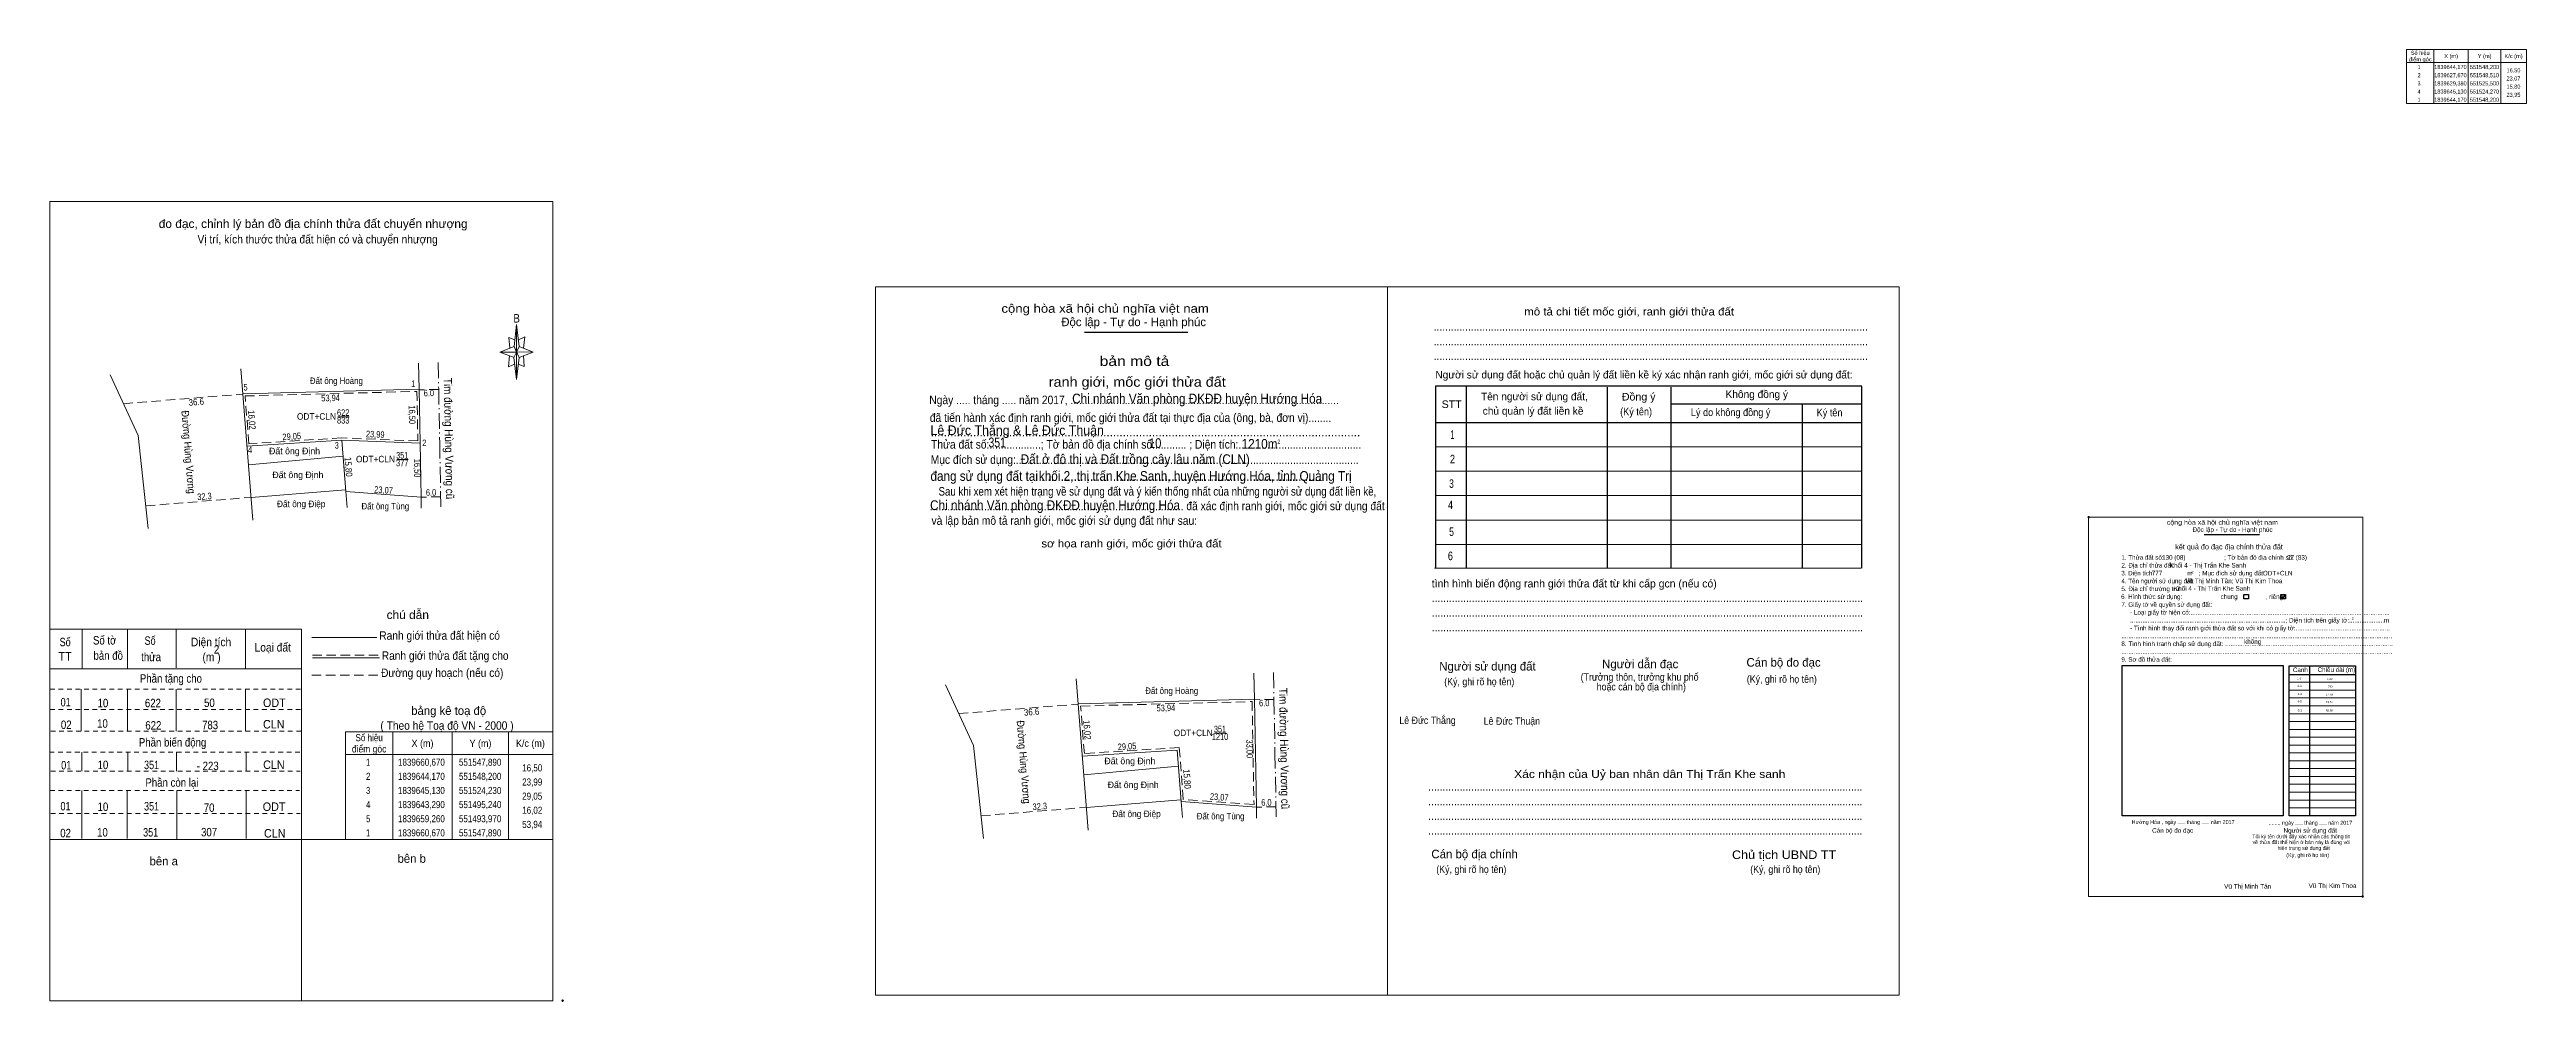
# Model space of a CAD drawing. Header units: metres. Extents: x 550190 to 552569, y 1839277 to 1839758.
# Drawn here: x 551811 to 552569, y 1839277 to 1839568 of the extents above; entities that cross this region are included whole.
import ezdxf
from ezdxf.enums import TextEntityAlignment as Align

# ---------------------------------------------------------------- set-up
doc = ezdxf.new("R2010")
doc.units = ezdxf.units.M
doc.header["$LTSCALE"] = 0.96
doc.header["$PDMODE"] = 32
doc.header["$PDSIZE"] = 0.48
for name, pattern in [('DOT_DASHED', [7.7, 5, -1.2, 0.3, -1.2]), ('DOTTED', [1.5, 0.3, -1.2]), ('MEDIUM_DASHED', [4.5, 3, -1.5]), ('SHORT_DASHED', [2.7, 1.5, -1.2])]:
    doc.linetypes.add(name, pattern=pattern)
for name, color, linetype, lineweight in [('1', 7, 'DOTTED', 13), ('10', 7, 'Continuous', 13), ('23', 7, 'Continuous', 13), ('5', 7, 'Continuous', 13), ('63', 7, 'Continuous', 13), ('7', 7, 'Continuous', 13)]:
    doc.layers.add(name, color=color, linetype=linetype, lineweight=lineweight)
for name, color, linetype in [('25', 7, 'Continuous'), ('30', 7, 'Continuous'), ('6', 7, 'Continuous')]:
    doc.layers.add(name, color=color, linetype=linetype)

msp = doc.modelspace()

# ---------------------------------------------------------------- texts
at = {"layer": '1', "width": 0.85}
msp.add_text('2', height=2.592, dxfattribs=at).set_placement((551862.095, 1839383.31), align=Align.CENTER)
at = {"layer": '1'}
for s, height, width, p in [('Hướng Hóa , ngày ..... tháng ..... năm 2017', 1.2, 0.9, (552447.89, 1839331.19)), ('Vũ Thị Minh Tân', 1.4, 1.05, (552476.18, 1839311.43)), ('Vũ Thị Kim Thoa', 1.4, 1.05, (552502.03, 1839311.62))]:
    msp.add_text(s, height=height, dxfattribs=dict(at, width=width)).set_placement(p)
for s, p in [('bên a', (551845.93, 1839318.55)), ('bên b', (551921.785, 1839319.33))]:
    msp.add_text(s, height=2.592, dxfattribs=at).set_placement(p, align=Align.CENTER)
at = {"layer": '23'}
for s, height, rotation, width, p in [('6.0', 2, 1.05, 0.85, (551927.0517, 1839461.9995)), ('Tim đường Hùng Vương cũ', 2.5, 271.076, 0.9, (551931.929, 1839449.0385)), ('6.0', 2, 1.05, 0.85, (551927.7217, 1839431.5895)), ('Tim đường Hùng Vương cũ', 2.5, 271.076, 0.9, (552187.439, 1839354.2485)), ('6.0', 2, 1.05, 0.85, (552182.5617, 1839367.2095)), ('6.0', 2, 1.05, 0.85, (552183.2317, 1839336.7995))]:
    msp.add_text(s, height=height, rotation=rotation, dxfattribs=dict(at, width=width)).set_placement(p, align=Align.CENTER)
at = {"layer": '25', "width": 0.9}
for s, p in [('Chi nhánh Văn phòng ĐKĐĐ huyện Hướng Hóa', (552123.81, 1839459.81)), ('Đất ở đô thị và Đất trồng cây lâu năm (CLN)', (552108.06, 1839441.27)), ('Chi nhánh Văn phòng ĐKĐĐ huyện Hướng Hóa', (552080.35, 1839427.2))]:
    msp.add_text(s, height=2.977, dxfattribs=at).set_placement(p)
at = {"layer": '30'}
for s, width, p in [('1-2', 0.85, (552499.78, 1839375.43)), ('2-3', 0.85, (552499.87, 1839373.11)), ('3-4', 0.85, (552499.92, 1839370.63)), ('7.40', 0.85, (552509.28, 1839375.23)), ('740', 0.85, (552509.38, 1839372.91)), ('4-5', 0.85, (552499.93, 1839368.33)), ('5-1', 0.8, (552499.98, 1839365.59)), ('57.79', 0.85, (552509.42, 1839370.43)), ('13.24', 0.85, (552509.43, 1839368.15)), ('55.99', 0.85, (552509.48, 1839365.51))]:
    msp.add_text(s, height=0.64, dxfattribs=dict(at, width=width)).set_placement(p, align=Align.RIGHT)
at = {"layer": '5'}
for s, height, width, p in [('đo đạc, chỉnh lý bản đồ địa chính thửa đất chuyển nhượng', 2.592, 1.05, (551891.635, 1839513.47)), ('Vị trí, kích thước thửa đất hiện có và chuyển nhượng', 2.592, 0.9, (551893.005, 1839508.72)), ('B', 2.592, 0.85, (551953.885, 1839484.53)), ('chú dẫn', 2.592, 1.05, (551920.58, 1839393.88)), ('Số', 2.592, 0.8, (551815.77, 1839385.55)), ('Số tờ', 2.592, 0.85, (551827.87, 1839386.08)), ('Số', 2.592, 0.8, (551841.75, 1839385.98)), ('Diện tích', 2.592, 0.9, (551860.415, 1839385.55)), ('Loại đất', 2.592, 0.9, (551879.275, 1839383.92)), ('Ranh giới thửa đất hiện có ', 2.592, 0.9, (551930.755, 1839387.54)), ('TT', 2.592, 0.95, (551815.75, 1839381.15)), ('bản đồ', 2.592, 0.85, (551828.95, 1839381.41)), ('thửa', 2.592, 0.85, (551842.06, 1839380.98)), ('(m )', 2.592, 0.9, (551860.56, 1839380.98)), ('Đường quy hoạch (nếu có)', 2.592, 0.9, (551931.115, 1839376.14)), ('Ranh giới thửa đất tặng cho', 2.59, 0.9, (551932.01, 1839381.4)), ('Phần tặng cho', 2.59, 0.85, (551848.125, 1839374.41)), ('01', 2.592, 0.8, (551815.935, 1839367.15)), ('10', 2.59, 0.85, (551827.335, 1839366.89)), ('622', 2.59, 0.85, (551842.62, 1839366.89)), ('50', 2.592, 0.85, (551859.905, 1839366.97)), ('ODT', 2.592, 0.95, (551879.76, 1839366.97)), ('02', 2.592, 0.85, (551816.11, 1839360.24)), ('10', 2.59, 0.85, (551827.185, 1839360.63)), ('Phần biến động', 2.592, 0.85, (551848.635, 1839354.88)), ('622', 2.59, 0.85, (551842.75, 1839360.06)), ('783', 2.59, 0.85, (551860.115, 1839360.18)), ('CLN', 2.592, 0.95, (551879.585, 1839360.4)), ('( Theo hệ Toạ độ VN - 2000 )', 2.592, 0.9, (551932.58, 1839360.01)), ('01', 2.592, 0.8, (551816.105, 1839347.88)), ('10', 2.59, 0.85, (551827.335, 1839347.97)), ('351', 2.59, 0.8, (551842.21, 1839347.97)), ('- 223', 2.59, 0.85, (551859.38, 1839347.67)), ('CLN', 2.592, 0.95, (551879.625, 1839348.03)), ('Phần còn lại', 2.592, 0.85, (551848.425, 1839342.59)), ('01', 2.592, 0.8, (551815.885, 1839335.35)), ('10', 2.59, 0.85, (551827.335, 1839335.17)), ('351', 2.59, 0.8, (551842.21, 1839335.33)), ('70', 2.59, 0.85, (551859.805, 1839334.89)), ('ODT', 2.592, 0.95, (551879.69, 1839335.19)), ('02', 2.592, 0.85, (551815.91, 1839327.12)), ('10', 2.59, 0.85, (551827.185, 1839327.35)), ('351', 2.59, 0.8, (551841.93, 1839327.36)), ('307', 2.59, 0.85, (551859.805, 1839327.41)), ('CLN', 2.592, 0.95, (551879.885, 1839327.06))]:
    msp.add_text(s, height=height, dxfattribs=dict(at, width=width)).set_placement(p, align=Align.CENTER)
msp.add_text('bảng kê toạ độ', height=2.592, dxfattribs=at).set_placement((551933.09, 1839364.56), align=Align.CENTER)
at = {"layer": '6', "width": 0.95}
for s, height, p in [('Lê Đức Thắng & Lê Đức Thuận', 2.98, (552080.47, 1839450.11)), ('Vũ Thị Minh Tân; Vũ Thị Kim Thoa', 1.4, (552464.33, 1839404.83)), ('ODT+CLN', 1.4, (552488.03, 1839407.21))]:
    msp.add_text(s, height=height, dxfattribs=at).set_placement(p)
at = {"layer": '63'}
for s, height, width, p in [('điểm góc', 1.25, 0.9, (552536.16, 1839564.4)), ('Số hiệu', 1.25, 0.85, (552536.16, 1839566.4)), ('2', 1.25, 0.8, (552535.81, 1839559.55)), ('1', 1.25, 0.65, (552535.805, 1839562.05)), ('1839644,170', 1.25, 0.85, (552545.41, 1839562.05)), ('1839627,670', 1.25, 0.85, (552545.41, 1839559.55)), ('X (m)', 1.25, 0.95, (552545.61, 1839565.4)), ('551548,200', 1.25, 0.85, (552555.81, 1839562.05)), ('551548,510', 1.25, 0.85, (552555.81, 1839559.55)), ('Y (m)', 1.25, 0.95, (552555.865, 1839565.4)), ('K/c (m)', 1.25, 0.95, (552564.705, 1839565.4)), ('4', 1.25, 0.8, (552535.815, 1839554.55)), ('3', 1.25, 0.75, (552535.81, 1839557.05)), ('1', 1.25, 0.65, (552535.805, 1839552.05)), ('1839629,380', 1.25, 0.85, (552545.41, 1839557.05)), ('1839645,130', 1.25, 0.85, (552545.41, 1839554.55)), ('1839644,170', 1.25, 0.85, (552545.41, 1839552.05)), ('551525,500', 1.25, 0.85, (552555.81, 1839557.05)), ('551524,270', 1.25, 0.85, (552555.81, 1839554.55)), ('551548,200', 1.25, 0.85, (552555.81, 1839552.05)), ('Đất ông Hoàng', 2, 0.9, (551898.745, 1839465.74)), ('ODT+CLN', 2, 0.95, (551892.65, 1839454.83)), ('833', 2, 0.85, (551900.83, 1839453.66)), ('622', 2, 0.85, (551900.83, 1839456)), ('ODT+CLN', 2, 0.95, (551910.7, 1839441.78)), ('377', 2, 0.85, (551918.88, 1839440.61)), ('351', 2, 0.8, (551918.875, 1839442.95)), ('Đất ông Điệp', 2, 0.95, (551887.985, 1839428.08)), ('Đất ông Tùng', 2, 0.9, (551913.705, 1839427.38)), ('Đất ông Hoàng', 2, 0.9, (552154.255, 1839370.95)), ('Số hiệu', 2.16, 0.85, (551908.76, 1839356.52)), ('X (m)', 2.16, 0.95, (551925.09, 1839354.79)), ('Y (m)', 2.16, 0.95, (551942.815, 1839354.79)), ('K/c (m)', 2.16, 0.95, (551958.09, 1839354.79)), ('ODT+CLN', 2, 0.95, (552160.85, 1839358.06)), ('1210', 2, 0.85, (552169.03, 1839356.89)), ('351', 2, 0.8, (552169.025, 1839359.23)), ('điểm góc', 2.16, 0.9, (551908.755, 1839353.07)), (' 1', 2.16, 0.75, (551908.15, 1839349.01)), ('1839660,670', 2.16, 0.85, (551924.755, 1839349.01)), ('551547,890', 2.16, 0.85, (551942.715, 1839349.01)), (' 3', 2.16, 0.8, (551908.14, 1839340.37)), (' 2', 2.16, 0.85, (551908.15, 1839344.69)), ('1839644,170', 2.16, 0.85, (551924.755, 1839344.69)), ('1839645,130', 2.16, 0.85, (551924.755, 1839340.37)), ('551548,200', 2.16, 0.85, (551942.715, 1839344.69)), ('551524,230', 2.16, 0.85, (551942.715, 1839340.37)), (' 4', 2.16, 0.85, (551908.15, 1839336.05)), (' 5', 2.16, 0.8, (551908.155, 1839331.73)), ('1839643,290', 2.16, 0.85, (551924.755, 1839336.05)), ('1839659,260', 2.16, 0.85, (551924.755, 1839331.73)), ('551495,240', 2.16, 0.85, (551942.715, 1839336.05)), ('551493,970', 2.16, 0.85, (551942.715, 1839331.73)), ('Đất ông Điệp', 2, 0.95, (552143.495, 1839333.29)), ('Đất ông Tùng', 2, 0.9, (552169.215, 1839332.59)), (' 1', 2.16, 0.75, (551908.15, 1839327.41)), ('1839660,670', 2.16, 0.85, (551924.755, 1839327.41)), ('551547,890', 2.16, 0.85, (551942.715, 1839327.41))]:
    msp.add_text(s, height=height, dxfattribs=dict(at, width=width)).set_placement(p, align=Align.CENTER)
for s, height, width, p in [('16,50', 1.25, 0.85, (552566.81, 1839561.05)), ('23,07', 1.25, 0.85, (552566.81, 1839558.55)), ('23,95', 1.25, 0.85, (552566.81, 1839553.55)), ('15,80', 1.25, 0.85, (552566.81, 1839556.05)), (' 5', 2, 0.8, (551871.58, 1839463.76)), (' 1', 2, 0.75, (551922.9, 1839464.83)), (' 3', 2, 0.8, (551899.47, 1839446)), (' 2', 2, 0.85, (551926.26, 1839446.74)), (' 4', 2, 0.85, (551872.97, 1839444.61)), ('16,50', 2.16, 0.85, (551961.72, 1839347.28)), ('23,99', 2.16, 0.85, (551961.72, 1839342.96)), ('29,05', 2.16, 0.85, (551961.72, 1839338.64)), ('16,02', 2.16, 0.85, (551961.73, 1839334.32)), ('53,94', 2.16, 0.85, (551961.72, 1839330))]:
    msp.add_text(s, height=height, dxfattribs=dict(at, width=width)).set_placement(p, align=Align.RIGHT)
for s, height, rotation, width, p in [('53,94', 2, 1.498, 0.85, (551896.9889, 1839460.4866)), ('Đường Hùng Vương ', 2.3, 274.561, 0.9, (551852.3649, 1839444.4514)), ('36.6', 2, 4.557, 0.9, (551855.9655, 1839459.2546)), ('16,02', 2, 274.547, 0.9, (551871.8862, 1839454.6793)), ('16,50', 2, 271.076, 0.85, (551920.9049, 1839456.3288)), ('29,05', 2, 3.632, 0.85, (551885.1467, 1839448.7258)), ('23,99', 2, 357.707, 0.85, (551910.59, 1839449.3727)), ('15,80', 2, 274.465, 0.9, (551901.4625, 1839440.3229)), ('16,50', 2, 271.076, 0.85, (551922.5049, 1839440.0188)), ('32.3', 2, 4.559, 0.85, (551858.4755, 1839430.3807)), ('23,07', 2, 355.75, 0.85, (551913.0959, 1839432.3318)), ('36.6', 2, 4.557, 0.9, (552111.4755, 1839364.4646)), ('53,94', 2, 1.498, 0.85, (552152.4989, 1839365.6966)), ('Đường Hùng Vương ', 2.3, 274.561, 0.9, (552107.8749, 1839349.6614)), ('16,02', 2, 274.547, 0.9, (552127.3962, 1839359.8893)), ('29,05', 2, 3.632, 0.85, (552140.6567, 1839353.9358)), ('33,00', 2, 271.076, 0.85, (552177.1149, 1839354.1788)), ('15,80', 2, 274.465, 0.9, (552157.9825, 1839344.8629)), ('32.3', 2, 4.559, 0.85, (552113.9855, 1839335.5907)), ('23,07', 2, 355.75, 0.85, (552168.7159, 1839338.4418))]:
    msp.add_text(s, height=height, rotation=rotation, dxfattribs=dict(at, width=width)).set_placement(p, align=Align.CENTER)
for p in [(551885.95, 1839444.26), (551886.97, 1839436.96), (552141.46, 1839349.47), (552142.48, 1839342.17)]:
    msp.add_text('Đất ông Định', height=2, dxfattribs=at).set_placement(p, align=Align.CENTER)
at = {"layer": '7'}
for s, height, width, p in [('cộng hòa xã hội chủ nghĩa việt nam', 2.613, 1.15, (552102.17, 1839487.53)), ('........................................................................................................................................................', 2.613, 0.9, (552234.39, 1839482.08)), ('........................................................................................................................................................', 2.613, 0.9, (552234.39, 1839477.6)), ('........................................................................................................................................................', 2.613, 0.9, (552234.39, 1839473.12)), ('Ngày ..... tháng ..... năm 2017, ..............................................................................................', 2.612, 0.9, (552080.11, 1839459.58)), ('Đồng ý', 2.315, 1.05, (552291.94, 1839460.7)), (' đã tiến hành xác định ranh giới, mốc giới thửa đất tại thực địa của (ông, bà, đơn vị)........', 2.613, 0.9, (552079.39, 1839454.16)), ('STT', 2.315, 1.05, (552236.83, 1839458.4)), ('(Ký tên)', 2.315, 0.9, (552291.43, 1839456.16)), ('Lý do không đồng ý', 2.315, 0.9, (552313.07, 1839455.94)), ('Ký tên', 2.315, 0.9, (552351.54, 1839455.86)), ('Thửa đất số:..................; Tờ bản đồ địa chính số:........... ; Diện tích:...........................................', 2.613, 0.9, (552080.65, 1839445.98)), ('....................................................................................................................................', 2.977, 0.9, (552080.53, 1839449.7)), ('351', 2.98, 0.8, (552098.22, 1839446.39)), ('10', 2.98, 0.85, (552147.32, 1839446.18)), ('1210m', 2.98, 0.9, (552175.64, 1839445.95)), ('2', 1.191, 0.8, (552186.62, 1839447.55)), ('đang sử dụng đất tại ......................................................................................', 2.977, 0.9, (552080.47, 1839436.12)), ('Mục đích sử dụng:........................................................................................................................', 2.613, 0.9, (552080.53, 1839441.33)), ('khối 2, thị trấn Khe Sanh, huyện Hướng Hóa, tỉnh Quảng Trị', 2.98, 0.9, (552113.63, 1839436.13)), ('Sau khi xem xét hiện trạng về sử dụng đất và ý kiến thống nhất của những người sử dụng đất liền kề,', 2.613, 0.85, (552082.93, 1839431.61)), ('......................................................................................... đã xác định ranh giới, mốc giới sử dụng đất', 2.608, 0.9, (552080.26, 1839427.16)), (' và lập bản mô tả ranh giới, mốc giới sử dụng đất như sau:', 2.613, 0.9, (552079.91, 1839422.68)), ('cộng hòa xã hội chủ nghĩa việt nam', 1.4, 1.15, (552458.65, 1839422.73)), ('2. Địa chỉ thửa đất:', 1.4, 0.9, (552444.75, 1839409.61)), ('1. Thửa đất số:', 1.4, 0.85, (552444.75, 1839412.01)), ('130 (08)', 1.4, 0.9, (552457.19, 1839412.01)), ('Khối 4 - Thị Trấn Khe Sanh', 1.4, 0.9, (552459.59, 1839409.61)), ('; Tờ bản đồ địa chính số:', 1.4, 0.9, (552476.17, 1839412.01)), ('27 (83)', 1.4, 0.9, (552495.43, 1839412.03)), ('6. Hình thức sử dụng:', 1.4, 0.9, (552444.67, 1839400.01)), ('4. Tên người sử dụng đất:', 1.4, 0.85, (552444.75, 1839404.81)), ('3. Diện tích:', 1.4, 0.8, (552444.75, 1839407.21)), ('5. Địa chỉ thường trú:', 1.4, 0.9, (552444.75, 1839402.41)), ('777', 1.4, 0.85, (552454.07, 1839407.23)), ('Khối 4 - Thị Trấn Khe Sanh', 1.4, 0.9, (552460.86, 1839402.51)), ('m', 1.4, 0.8, (552464.93, 1839407.21)), ('2', 0.7999, 0.8, (552466.19, 1839407.77)), ('; Mục đích sử dụng đất:', 1.4, 0.9, (552468.41, 1839407.21)), ('chung                , riêng', 1.4, 0.9, (552475.09, 1839400.01)), ('.......................................................................................................................................................', 2.613, 0.9, (552233.8, 1839399.06)), ('.......................................................................................................................................................', 2.613, 0.9, (552233.8, 1839394.58)), ('7. Giấy tờ về quyền sử dụng đất:', 1.4, 0.85, (552444.75, 1839397.61)), ('     - Loại giấy tờ hiện có:..................................................................................................................', 1.4, 0.9, (552444.75, 1839395.21)), ('     .........................................................................................; Diện tích trên giấy tờ:....................m', 1.4, 0.9, (552444.75, 1839392.81)), ('2', 0.7999, 0.8, (552515.23, 1839393.69)), ('.......................................................................................................................................................', 2.613, 0.9, (552233.8, 1839390.1)), ('8. Tình hình tranh chấp sử dụng đất: ................................................................................................', 1.4, 0.9, (552444.75, 1839385.61)), ('...........................................................................................................................................................', 1.4, 0.9, (552444.75, 1839388.01)), ('     - Tình hình thay đổi ranh giới thửa đất so với khi có giấy tờ:......................................................', 1.4, 0.9, (552444.75, 1839390.41)), ('không', 1.4, 0.9, (552482.29, 1839386.27)), ('9. Sơ đồ thửa đất:', 1.4, 0.85, (552444.75, 1839380.81)), ('...........................................................................................................................................................', 1.4, 0.9, (552444.75, 1839383.21)), ('Cạnh', 1.4, 0.85, (552497.23, 1839377.65)), ('Chiều dài (m)', 1.4, 0.9, (552504.75, 1839377.69)), ('(Ký, ghi rõ họ tên)', 2.24, 0.9, (552237.62, 1839373.63)), ('(Ký, ghi rõ họ tên)', 2.24, 0.9, (552330.17, 1839374.38)), ('Lê Đức Thắng', 2.24, 0.9, (552223.89, 1839361.78)), ('Lê Đức Thuận', 2.24, 0.9, (552249.69, 1839361.55)), ('........................................................................................................................................................', 2.613, 0.9, (552232.72, 1839341.35)), ('........................................................................................................................................................', 2.613, 0.9, (552232.72, 1839336.87)), ('........................................................................................................................................................', 2.613, 0.9, (552232.72, 1839332.41)), ('........................................................................................................................................................', 2.613, 0.9, (552232.72, 1839327.93)), ('......., ngày ..... tháng ..... năm 2017', 1.2, 0.9, (552489.79, 1839330.97)), ('(Ký, ghi rõ họ tên)', 2.24, 0.9, (552235.2, 1839316.23)), ('Chủ tịch UBND TT', 2.619, 1.1, (552325.64, 1839320.48)), ('(Ký, ghi rõ họ tên)', 2.24, 0.9, (552331.23, 1839316.23)), ('(Ký, ghi rõ họ tên)', 1.2, 0.9, (552495.19, 1839321.09))]:
    msp.add_text(s, height=height, dxfattribs=dict(at, width=width)).set_placement(p)
for s, height, p in [('Độc lập - Tự do - Hạnh phúc', 2.613, (552120.47, 1839483.43)), ('Người sử dụng đất hoặc chủ quản lý đất liền kề ký xác nhận ranh giới, mốc giới sử dụng đất:', 2.315, (552234.91, 1839467.44)), ('Tên người sử dụng đất,', 2.315, (552248.86, 1839460.78)), ('Không đồng ý', 2.315, (552323.67, 1839461.47)), ('chủ quản lý đất liền kề', 2.315, (552249.4, 1839456.37)), ('Độc lập - Tự do - Hạnh phúc', 1.4, (552466.51, 1839420.53)), ('tình hình biến động ranh giới thửa đất từ khi cấp gcn (nếu có)', 2.389, (552233.8, 1839403.53)), ('Người sử dụng đất', 2.613, (552236.09, 1839378.13)), ('Người dẫn đạc', 2.619, (552285.89, 1839378.82)), ('Cán bộ đo đạc', 2.608, (552330.07, 1839379.32)), ('Cán bộ đo đạc', 1.4, (552454.15, 1839328.53)), ('Người sử dụng đất', 1.4, (552494.35, 1839328.53)), ('Cán bộ địa chính', 2.613, (552233.69, 1839320.71))]:
    msp.add_text(s, height=height, dxfattribs=at).set_placement(p)
for s, height, width, p in [('mô tả chi tiết mốc giới, ranh giới thửa đất', 2.389, 1.1, (552294.175, 1839486.7)), ('bản mô tả', 2.987, 1.2, (552142.875, 1839471.26)), ('ranh giới, mốc giới thửa đất', 2.987, 1.1, (552143.72, 1839464.9)), ('1', 2.613, 0.65, (552240.12, 1839448.95)), ('2', 2.613, 0.8, (552240.14, 1839441.49)), ('3', 2.613, 0.75, (552239.835, 1839433.98)), ('4', 2.613, 0.8, (552239.545, 1839427.47)), ('sơ họa ranh giới, mốc giới thửa đất', 2.389, 1.1, (552141.955, 1839415.77)), ('5', 2.613, 0.75, (552239.855, 1839419.27)), ('6', 2.613, 0.8, (552239.505, 1839411.88)), ('(Trưởng thôn, trưởng khu phố', 2.24, 0.9, (552297.385, 1839375.03)), ('hoặc cán bộ địa chính)', 2.24, 0.9, (552297.895, 1839372.04)), ('Xác nhận của Uỷ ban nhân dân Thị Trấn Khe sanh', 2.396, 1.15, (552300.485, 1839345.28)), ('Tôi ký tên dưới đây xác nhận các thông tin', 1.157, 0.9, (552499.81, 1839326.81)), ('về thửa đất thể hiện ở bản này là đúng vói', 1.157, 0.9, (552499.81, 1839325.05)), ('hiện trạng sử dụng đất', 1.157, 0.9, (552500.525, 1839323.27))]:
    msp.add_text(s, height=height, dxfattribs=dict(at, width=width)).set_placement(p, align=Align.CENTER)
for s, height, p in [('kết quả đo đạc địa chính thửa đất', 1.6, (552477.685, 1839415.17)), ('.', 0.4001, (552518.5837, 1839308.81))]:
    msp.add_text(s, height=height, dxfattribs=at).set_placement(p, align=Align.CENTER)

# ---------------------------------------------------------------- linework, layer by layer
at = {"layer": '1', "linetype": 'Continuous'}
msp.add_line((551811.18, 1839378.64), (551887.9, 1839378.64), dxfattribs=at)
at = {"layer": '1', "linetype": 'SHORT_DASHED'}
for p, q in [((551811.18, 1839372.42), (551887.9, 1839372.42)), ((551811.18, 1839366.21), (551888.24, 1839366.21)), ((551811.35, 1839359.63), (551888.42, 1839359.63)), ((551811, 1839353.15), (551888.08, 1839353.15)), ((551811.14, 1839341.44), (551887.44, 1839341.44)), ((551811.35, 1839347.37), (551887.67, 1839347.37)), ((551811.35, 1839334.43), (551887.64, 1839334.43))]:
    msp.add_line(p, q, dxfattribs=at)
at = {"layer": '1', "linetype": 'Continuous'}
msp.add_lwpolyline([(551811.04, 1839521.59), (551964.91, 1839521.59), (551964.91, 1839277.08), (551811.04, 1839277.08)], close=True, dxfattribs=at)
at = {"layer": '1', "linetype": 'MEDIUM_DASHED'}
for points in [[(551923.38, 1839463.48), (551923.67, 1839448.33), (551900.36, 1839449.27), (551871.98, 1839447.47), (551870.82, 1839462.1)], [(552126.39, 1839367.26), (552178.84, 1839368.63), (552179.43, 1839337.13), (552157.81, 1839338.74), (552156.58, 1839354.58), (552127.55, 1839352.74)]]:
    msp.add_lwpolyline(points, close=True, dxfattribs=at)
at = {"layer": '10'}
for p, q in [((551872.64, 1839431.07), (551901.54, 1839433.4)), ((552128.15, 1839336.28), (552157.05, 1839338.61))]:
    msp.add_line(p, q, dxfattribs=at)
at = {"layer": '23'}
for p, q in [((551869.5, 1839470.38), (551873.19, 1839424.12)), ((551923.86, 1839472.15), (551924.03, 1839464.15)), ((551924.03, 1839464.15), (551870.11, 1839462.74)), ((551924.03, 1839464.15), (551924.34, 1839447.65)), ((551871.38, 1839446.77), (551900.41, 1839448.61)), ((551900.37, 1839448.61), (551924.34, 1839447.65)), ((551901.64, 1839432.86), (551900.41, 1839448.61)), ((551901.64, 1839432.86), (551924.65, 1839431.15)), ((551902.02, 1839427.94), (551901.64, 1839432.86)), ((552125.01, 1839375.59), (552128.7, 1839329.33)), ((552179.37, 1839377.36), (552179.54, 1839369.36)), ((552179.54, 1839369.36), (552125.62, 1839367.95)), ((552179.54, 1839369.36), (552179.85, 1839352.86)), ((552126.89, 1839351.98), (552155.92, 1839353.82)), ((552157.15, 1839338.07), (552155.92, 1839353.82)), ((552157.15, 1839338.07), (552180.16, 1839336.36)), ((552157.53, 1839333.15), (552157.15, 1839338.07))]:
    msp.add_line(p, q, dxfattribs=at)
at = {"layer": '23', "linetype": 'DOT_DASHED'}
for p, q in [((551929.86, 1839472.28), (551930.03, 1839464.28)), ((552185.37, 1839377.49), (552185.54, 1839369.49))]:
    msp.add_line(p, q, dxfattribs=at)
at = {"layer": '23', "linetype": 'MEDIUM_DASHED'}
for p, q in [((551930.03, 1839464.09), (551924.03, 1839463.98)), ((551930.65, 1839431.26), (551924.65, 1839431.15)), ((552185.54, 1839369.3), (552179.54, 1839369.19)), ((552186.16, 1839336.47), (552180.16, 1839336.36))]:
    msp.add_line(p, q, dxfattribs=at)
at = {"layer": '23'}
for points in [[(551829.58, 1839468.5), (551838.1, 1839449.96), (551841.16, 1839421.51)], [(551924.34, 1839447.65), (551924.65, 1839431.15), (551924.71, 1839427.81)], [(552085.09, 1839373.71), (552093.61, 1839355.17), (552096.67, 1839326.72)], [(552179.85, 1839352.86), (552180.16, 1839336.36), (552180.22, 1839333.02)]]:
    msp.add_lwpolyline(points, dxfattribs=at)
at = {"layer": '23', "linetype": 'DOT_DASHED'}
for points in [[(551930.03, 1839464.26), (551930.34, 1839447.76), (551930.73, 1839427.23)], [(552185.54, 1839369.47), (552185.85, 1839352.97), (552186.24, 1839332.44)]]:
    msp.add_lwpolyline(points, dxfattribs=at)
at = {"layer": '5'}
for p, q in [((551953.08, 1839477.18), (551953.85, 1839483.93)), ((551953.08, 1839473.89), (551948.76, 1839475.45)), ((551954.63, 1839473.89), (551953.85, 1839467.16)), ((551956.19, 1839471.13), (551954.38, 1839471.83)), ((551954.63, 1839477.18), (551958.95, 1839475.45)), ((551956.01, 1839474.42), (551956.19, 1839471.13)), ((551811.18, 1839390.73), (551888.1, 1839390.73)), ((551820.97, 1839390.73), (551820.97, 1839378.64)), ((551834.8, 1839390.73), (551834.8, 1839378.64)), ((551849.71, 1839390.73), (551849.71, 1839378.9)), ((551870.96, 1839390.73), (551870.96, 1839378.64)), ((551888.1, 1839390.73), (551888.1, 1839277.08)), ((551891.24, 1839388.18), (551911.12, 1839388.18)), ((551891.41, 1839382.01), (551911.98, 1839382.01)), ((551820.68, 1839372.42), (551820.68, 1839359.63)), ((551834.8, 1839372.42), (551834.8, 1839359.63)), ((551849.71, 1839372.42), (551849.71, 1839359.63)), ((551870.96, 1839372.42), (551870.96, 1839359.63)), ((551820.85, 1839353.15), (551820.85, 1839347.37)), ((551834.96, 1839353.15), (551834.96, 1839347.37)), ((551849.88, 1839353.15), (551849.88, 1839347.37)), ((551871.14, 1839353.15), (551871.14, 1839347.37)), ((551820.91, 1839341.44), (551820.91, 1839326.71)), ((551834.71, 1839341.44), (551834.71, 1839326.71)), ((551849.98, 1839341.44), (551849.98, 1839326.51)), ((551871.19, 1839341.44), (551871.19, 1839326.71)), ((551811.04, 1839326.5), (551964.91, 1839326.5))]:
    msp.add_line(p, q, dxfattribs=at)
at = {"layer": '5', "linetype": 'MEDIUM_DASHED'}
for p, q in [((551891.41, 1839382.87), (551911.8, 1839382.87)), ((551891.24, 1839376.66), (551911.8, 1839376.66))]:
    msp.add_line(p, q, dxfattribs=at)
at = {"layer": '5'}
for points in [[(551953.33, 1839479.26), (551951.52, 1839479.94), (551951.78, 1839476.67)], [(551954.46, 1839479.26), (551956.36, 1839480.12), (551956.01, 1839476.67)], [(551953.85, 1839475.45), (551953.08, 1839477.18), (551948.76, 1839475.45)], [(551951.69, 1839474.42), (551951.35, 1839470.97), (551953.25, 1839471.83)], [(551953.85, 1839475.45), (551954.63, 1839473.89), (551958.95, 1839475.45)]]:
    msp.add_lwpolyline(points, dxfattribs=at)
for points in [[(551953.85, 1839483.93), (551954.63, 1839477.18), (551953.85, 1839475.45)], [(551953.85, 1839475.45), (551948.76, 1839475.45), (551953.08, 1839477.18), (551954.63, 1839473.89), (551958.95, 1839475.45), (551953.85, 1839475.62)], [(551953.85, 1839475.45), (551953.85, 1839467.16), (551952.98, 1839473.89)]]:
    msp.add_lwpolyline(points, close=True, dxfattribs=at)
msp.add_point((551967.94, 1839277.17), dxfattribs=at)
at = {"layer": '63'}
for p, q in [((552531.96, 1839564.02), (552568.66, 1839564.02)), ((552540.36, 1839568.02), (552540.36, 1839551.52)), ((552550.86, 1839568.02), (552550.86, 1839551.52)), ((552560.86, 1839568.02), (552560.86, 1839551.52)), ((551899.14, 1839455.72), (551902.69, 1839455.72)), ((551900.8, 1839443.63), (551871.85, 1839440.98)), ((551917.19, 1839442.67), (551920.74, 1839442.67)), ((551916.01, 1839359.33), (551916.01, 1839326.5)), ((551934.15, 1839359.33), (551934.15, 1839326.5)), ((551951.43, 1839359.33), (551951.43, 1839326.5)), ((552167.34, 1839358.95), (552170.89, 1839358.95)), ((551901.49, 1839352.42), (551964.91, 1839352.42)), ((552156.31, 1839348.84), (552127.36, 1839346.19))]:
    msp.add_line(p, q, dxfattribs=at)
at = {"layer": '63', "linetype": 'MEDIUM_DASHED'}
for p, q in [((551833.61, 1839459.73), (551870.12, 1839462.64)), ((551840.41, 1839428.5), (551872.64, 1839431.07)), ((552089.12, 1839364.94), (552125.63, 1839367.85)), ((552095.92, 1839333.71), (552128.15, 1839336.28))]:
    msp.add_line(p, q, dxfattribs=at)
at = {"layer": '63'}
for points in [[(552531.96, 1839568.02), (552568.66, 1839568.02), (552568.66, 1839551.52), (552531.96, 1839551.52)], [(551901.49, 1839359.33), (551964.91, 1839359.33), (551964.91, 1839326.5), (551901.49, 1839326.5)]]:
    msp.add_lwpolyline(points, close=True, dxfattribs=at)
at = {"layer": '7', "lineweight": 25}
for p, q in [((552127.56, 1839481.56), (552159.22, 1839481.56)), ((552244.29, 1839465.05), (552244.29, 1839409.44)), ((552287.48, 1839464.82), (552287.48, 1839409.44)), ((552306.97, 1839464.82), (552306.97, 1839409.44)), ((552306.97, 1839459.67), (552365.36, 1839459.67)), ((552347.06, 1839459.67), (552347.06, 1839409.44)), ((552234.91, 1839454), (552365.36, 1839454)), ((552470.04, 1839419.69), (552487, 1839419.69)), ((552502.32, 1839379.61), (552502.32, 1839333.73)), ((552496.12, 1839376.93), (552516.4, 1839376.93))]:
    msp.add_line(p, q, dxfattribs=at)
at = {"layer": '7'}
for p, q in [((552234.91, 1839446.53), (552365.36, 1839446.53)), ((552234.91, 1839439.06), (552365.36, 1839439.06)), ((552234.91, 1839431.6), (552365.36, 1839431.6)), ((552234.91, 1839424.13), (552365.36, 1839424.13)), ((552234.91, 1839416.66), (552365.36, 1839416.66)), ((552234.68, 1839409.44), (552365.13, 1839409.44)), ((552496.12, 1839374.53), (552516.4, 1839374.53)), ((552496.12, 1839372.13), (552516.4, 1839372.13)), ((552496.12, 1839369.73), (552516.4, 1839369.73)), ((552496.12, 1839367.33), (552516.4, 1839367.33)), ((552496.12, 1839364.93), (552516.4, 1839364.93)), ((552496.12, 1839362.53), (552516.4, 1839362.53)), ((552496.12, 1839360.13), (552516.4, 1839360.13)), ((552496.12, 1839357.73), (552516.4, 1839357.73)), ((552496.12, 1839355.33), (552516.4, 1839355.33)), ((552496.12, 1839352.93), (552516.4, 1839352.93)), ((552496.12, 1839350.53), (552516.4, 1839350.53)), ((552496.12, 1839348.13), (552516.4, 1839348.13)), ((552496.12, 1839345.73), (552516.4, 1839345.73)), ((552496.12, 1839343.33), (552516.4, 1839343.33)), ((552496.12, 1839340.93), (552516.4, 1839340.93)), ((552496.12, 1839338.53), (552516.4, 1839338.53)), ((552496.12, 1839336.13), (552516.4, 1839336.13))]:
    msp.add_line(p, q, dxfattribs=at)
at = {"layer": '7', "lineweight": 35}
for p, q in [((552493.69, 1839400.73), (552494.17, 1839400.11)), ((552494.17, 1839400.11), (552494.75, 1839401.15))]:
    msp.add_line(p, q, dxfattribs=at)
at = {"layer": '7'}
for points in [[(552063.66, 1839495.44), (552220.22, 1839495.44), (552220.22, 1839278.89), (552063.66, 1839278.89)], [(552220.22, 1839495.43), (552376.78, 1839495.43), (552376.78, 1839278.89), (552220.22, 1839278.89)], [(552220.22, 1839495.43), (552376.78, 1839495.43), (552376.78, 1839278.89), (552220.22, 1839278.89)], [(552434.72, 1839425.01), (552518.58, 1839425.01), (552518.58, 1839309.01), (552434.72, 1839309.01)]]:
    msp.add_lwpolyline(points, close=True, dxfattribs=at)
at = {"layer": '7', "lineweight": 25}
msp.add_lwpolyline([(552365.36, 1839409.44), (552365.36, 1839465.05), (552234.91, 1839465.05), (552234.91, 1839409.44)], dxfattribs=at)
for points in [[(552482.17, 1839401.35), (552483.62, 1839401.35), (552483.62, 1839400), (552482.17, 1839400)], [(552493.51, 1839401.35), (552494.95, 1839401.35), (552494.95, 1839400), (552493.51, 1839400)], [(552445, 1839379.69), (552494.2, 1839379.69), (552494.2, 1839333.73), (552445, 1839333.73)], [(552496.12, 1839379.61), (552516.4, 1839379.61), (552516.4, 1839333.73), (552496.12, 1839333.73)]]:
    msp.add_lwpolyline(points, close=True, dxfattribs=at)
at = {"layer": '7'}
for p in [(552434.72, 1839425.01), (552518.58, 1839309.01)]:
    msp.add_point(p, dxfattribs=at)

msp.set_redraw_order([(e.dxf.handle, doc.entitydb.next_handle()) for e in msp.query("TEXT MTEXT ATTDEF DIMENSION ARC_DIMENSION")])  # texts and dimensions are drawn at this point

doc.saveas('drawing.dxf')
